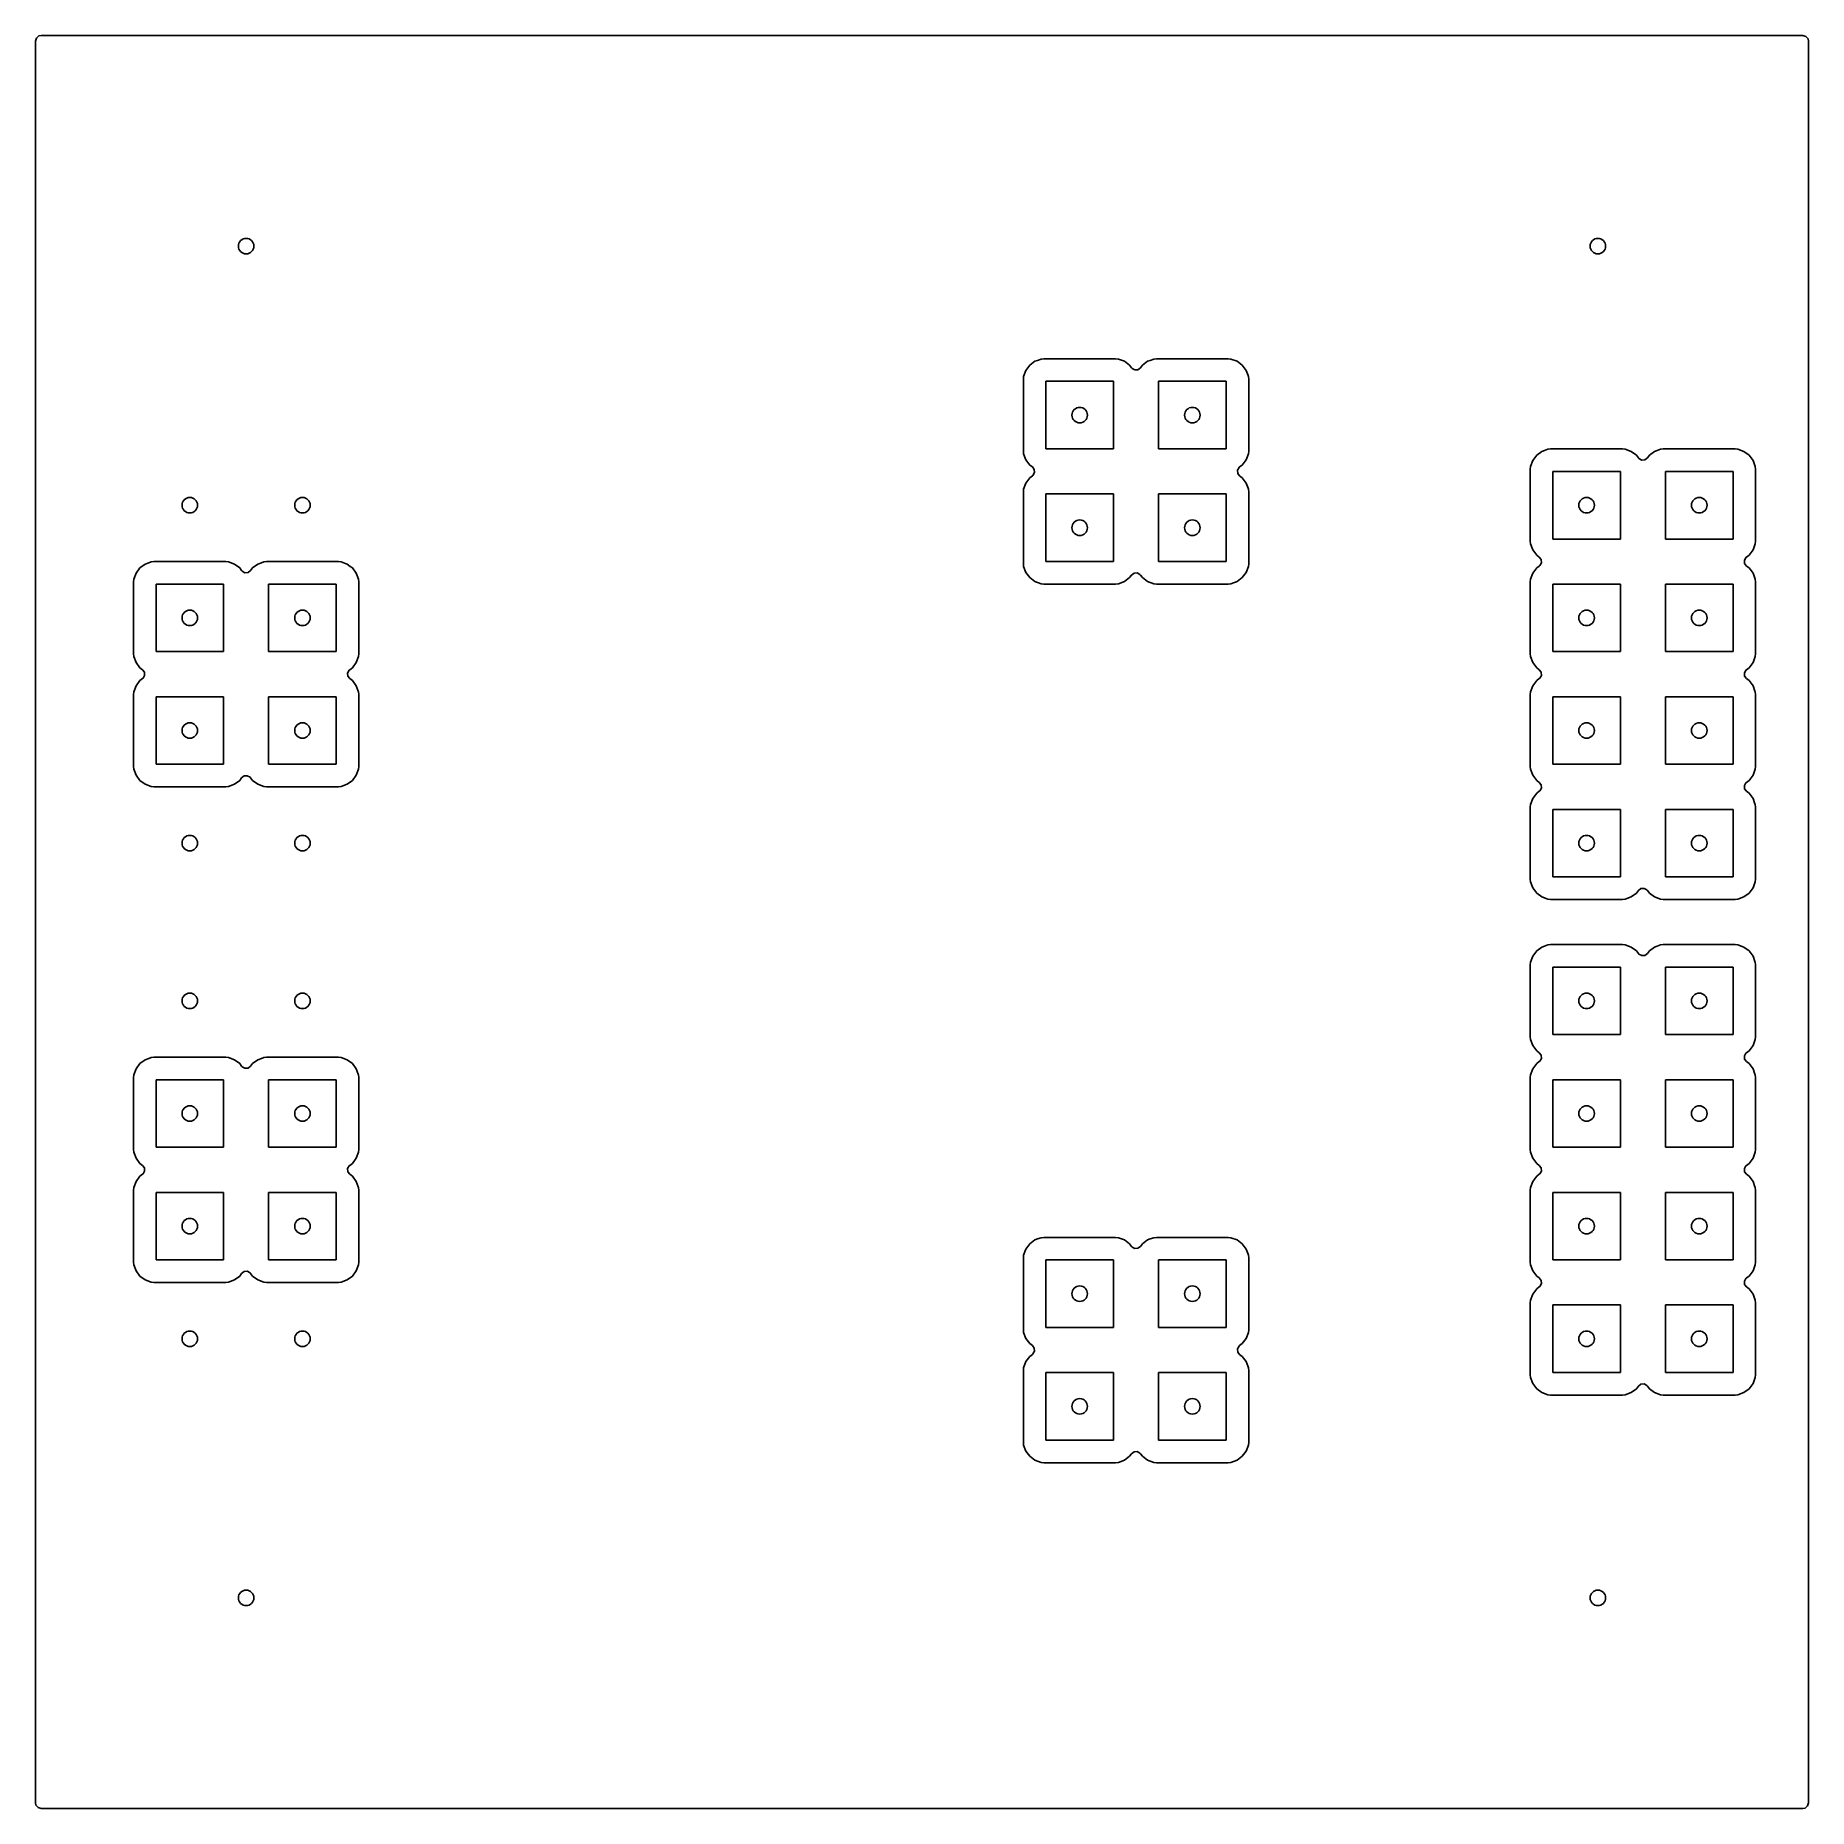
# Model space of a CAD drawing. Extents: x 0.01 to 1.59, y 0.01 to 1.59.
import ezdxf

# ---------------------------------------------------------------- set-up
doc = ezdxf.new("R2010")
doc.units = 0
doc.header["$MEASUREMENT"] = 0
doc.layers.add('BLACK', color=7, linetype='CONTINUOUS')

msp = doc.modelspace()

# ---------------------------------------------------------------- linework, layer by layer
at = {"layer": 'BLACK', "linetype": 'CONTINUOUS'}
for p, q in [((0.012972, 1.58207), (0.01376, 1.58475)), ((0.012972, 0.938085), (0.012972, 1.58207)), ((0.01376, 1.58475), (0.015872, 1.58658)), ((0.015872, 1.58658), (0.017933, 1.58703)), ((0.017933, 1.58703), (1.58207, 1.58703)), ((1.58207, 1.58703), (1.58475, 1.58624)), ((1.58475, 1.58624), (1.58658, 1.58413)), ((1.58658, 1.58413), (1.58703, 1.58207)), ((1.58703, 1.58207), (1.58703, 0.017933)), ((0.895698, 1.2943), (0.892249, 1.28969)), ((0.900307, 1.29775), (0.895698, 1.2943)), ((0.902633, 1.29862), (0.900307, 1.29775)), ((0.900307, 1.29775), (0.900307, 1.29775)), ((0.900307, 1.29775), (0.900307, 1.29775)), ((0.905701, 1.29976), (0.902633, 1.29862)), ((0.908085, 1.30002), (0.905701, 1.29976)), ((0.905701, 1.29976), (0.905701, 1.29976)), ((0.971915, 1.30002), (0.908085, 1.30002)), ((0.908085, 1.30002), (0.908085, 1.30002)), ((0.908085, 1.30002), (0.908085, 1.30002)), ((0.974299, 1.29976), (0.971915, 1.30002)), ((0.971915, 1.30002), (0.971915, 1.30002)), ((0.971915, 1.30002), (0.971915, 1.30002)), ((0.979693, 1.29775), (0.974299, 1.29976)), ((0.974299, 1.29976), (0.974299, 1.29976)), ((0.974299, 1.29976), (0.974299, 1.29976)), ((0.984302, 1.2943), (0.979693, 1.29775)), ((0.979693, 1.29775), (0.979693, 1.29775)), ((0.979693, 1.29775), (0.979693, 1.29775)), ((0.986029, 1.29199), (0.984302, 1.2943)), ((0.986492, 1.29146), (0.986029, 1.29199)), ((0.988946, 1.29012), (0.986492, 1.29146)), ((0.993971, 1.29199), (0.991734, 1.29032)), ((0.995698, 1.2943), (0.993971, 1.29199)), ((1.00031, 1.29775), (0.995698, 1.2943)), ((1.00263, 1.29862), (1.00031, 1.29775)), ((1.00031, 1.29775), (1.00031, 1.29775)), ((1.00031, 1.29775), (1.00031, 1.29775)), ((1.0057, 1.29976), (1.00263, 1.29862)), ((1.00808, 1.30002), (1.0057, 1.29976)), ((1.0057, 1.29976), (1.0057, 1.29976)), ((1.00809, 1.30002), (1.00808, 1.30002)), ((1.00808, 1.30002), (1.00808, 1.30002)), ((1.07191, 1.30002), (1.00809, 1.30002)), ((1.07192, 1.30002), (1.07191, 1.30002)), ((1.0743, 1.29976), (1.07192, 1.30002)), ((1.07192, 1.30002), (1.07192, 1.30002)), ((1.07969, 1.29775), (1.0743, 1.29976)), ((1.0743, 1.29976), (1.0743, 1.29976)), ((1.0743, 1.29976), (1.0743, 1.29976)), ((1.0843, 1.2943), (1.07969, 1.29775)), ((1.08775, 1.28969), (1.0843, 1.2943)), ((0.890237, 1.2843), (0.88998, 1.28192)), ((0.88998, 1.28192), (0.88998, 1.21808)), ((0.892248, 1.28969), (0.890237, 1.2843)), ((0.890237, 1.2843), (0.890237, 1.2843)), ((0.892249, 1.28969), (0.892248, 1.28969)), ((0.91, 1.22), (0.91, 1.28)), ((0.91, 1.28), (0.97, 1.28)), ((0.97, 1.28), (0.97, 1.22)), ((0.991734, 1.29032), (0.988946, 1.29012)), ((1.01, 1.22), (1.01, 1.28)), ((1.01, 1.28), (1.07, 1.28)), ((1.07, 1.28), (1.07, 1.22)), ((1.08949, 1.28504), (1.08775, 1.28969)), ((1.08976, 1.2843), (1.08949, 1.28504)), ((1.09002, 1.28192), (1.08976, 1.2843)), ((1.08976, 1.2843), (1.08976, 1.2843)), ((1.09002, 1.28191), (1.09002, 1.28192)), ((1.09002, 1.21809), (1.09002, 1.28191)), ((0.88998, 1.21808), (0.890237, 1.2157)), ((0.890237, 1.2157), (0.890237, 1.2157)), ((0.890237, 1.2157), (0.892248, 1.21031)), ((0.97, 1.22), (0.91, 1.22)), ((1.07, 1.22), (1.01, 1.22)), ((1.08775, 1.21031), (1.08976, 1.2157)), ((1.08976, 1.2157), (1.09002, 1.21808)), ((1.08976, 1.2157), (1.08976, 1.2157)), ((1.09002, 1.21808), (1.09002, 1.21809)), ((1.3457, 1.2143), (1.34225, 1.20969)), ((1.35031, 1.21775), (1.3457, 1.2143)), ((1.35263, 1.21862), (1.35031, 1.21775)), ((1.35031, 1.21775), (1.35031, 1.21775)), ((1.35031, 1.21775), (1.35031, 1.21775)), ((1.3557, 1.21976), (1.35263, 1.21862)), ((1.35808, 1.22002), (1.3557, 1.21976)), ((1.3557, 1.21976), (1.3557, 1.21976)), ((1.35809, 1.22002), (1.35808, 1.22002)), ((1.35808, 1.22002), (1.35808, 1.22002)), ((1.42191, 1.22002), (1.35809, 1.22002)), ((1.42192, 1.22002), (1.42191, 1.22002)), ((1.4243, 1.21976), (1.42192, 1.22002)), ((1.42192, 1.22002), (1.42192, 1.22002)), ((1.42969, 1.21775), (1.4243, 1.21976)), ((1.4243, 1.21976), (1.4243, 1.21976)), ((1.4243, 1.21976), (1.4243, 1.21976)), ((1.4343, 1.2143), (1.42969, 1.21775)), ((1.42969, 1.21775), (1.42969, 1.21775)), ((1.42969, 1.21775), (1.42969, 1.21775)), ((1.43603, 1.21199), (1.4343, 1.2143)), ((1.4457, 1.2143), (1.44397, 1.21199)), ((1.45031, 1.21775), (1.4457, 1.2143)), ((1.45263, 1.21862), (1.45031, 1.21775)), ((1.45031, 1.21775), (1.45031, 1.21775)), ((1.45031, 1.21775), (1.45031, 1.21775)), ((1.4557, 1.21976), (1.45263, 1.21862)), ((1.45808, 1.22002), (1.4557, 1.21976)), ((1.4557, 1.21976), (1.4557, 1.21976)), ((1.45809, 1.22002), (1.45808, 1.22002)), ((1.45808, 1.22002), (1.45808, 1.22002)), ((1.52191, 1.22002), (1.45809, 1.22002)), ((1.52192, 1.22002), (1.52191, 1.22002)), ((1.5243, 1.21976), (1.52192, 1.22002)), ((1.52192, 1.22002), (1.52192, 1.22002)), ((1.52969, 1.21775), (1.5243, 1.21976)), ((1.5243, 1.21976), (1.5243, 1.21976)), ((1.5243, 1.21976), (1.5243, 1.21976)), ((1.5343, 1.2143), (1.52969, 1.21775)), ((1.53775, 1.20969), (1.5343, 1.2143)), ((0.892248, 1.21031), (0.892249, 1.21031)), ((0.892249, 1.21031), (0.895698, 1.2057)), ((0.895698, 1.2057), (0.898006, 1.20397)), ((0.898006, 1.20397), (0.899681, 1.20173)), ((0.89854, 1.19649), (0.898006, 1.19603)), ((0.89988, 1.19895), (0.89854, 1.19649)), ((0.899681, 1.20173), (0.89988, 1.19895)), ((1.08012, 1.20105), (1.08146, 1.20351)), ((1.08032, 1.19827), (1.08012, 1.20105)), ((1.08199, 1.19603), (1.08032, 1.19827)), ((1.08146, 1.20351), (1.08199, 1.20397)), ((1.08199, 1.20397), (1.0843, 1.2057)), ((1.0843, 1.2057), (1.08775, 1.21031)), ((1.08775, 1.21031), (1.08775, 1.21031)), ((1.34024, 1.2043), (1.33998, 1.20192)), ((1.33998, 1.20192), (1.33998, 1.13808)), ((1.34225, 1.20969), (1.34024, 1.2043)), ((1.34024, 1.2043), (1.34024, 1.2043)), ((1.34225, 1.20969), (1.34225, 1.20969)), ((1.36, 1.14), (1.36, 1.2)), ((1.36, 1.2), (1.42, 1.2)), ((1.42, 1.2), (1.42, 1.14)), ((1.43649, 1.21146), (1.43603, 1.21199)), ((1.43895, 1.21012), (1.43649, 1.21146)), ((1.44173, 1.21032), (1.43895, 1.21012)), ((1.44397, 1.21199), (1.44173, 1.21032)), ((1.46, 1.14), (1.46, 1.2)), ((1.46, 1.2), (1.52, 1.2)), ((1.52, 1.2), (1.52, 1.14)), ((1.53776, 1.20968), (1.53775, 1.20969)), ((1.53976, 1.2043), (1.53776, 1.20968)), ((1.54002, 1.20192), (1.53976, 1.2043)), ((1.53976, 1.2043), (1.53976, 1.2043)), ((1.54002, 1.20191), (1.54002, 1.20192)), ((1.54002, 1.13809), (1.54002, 1.20191)), ((0.890237, 1.1843), (0.88998, 1.18192)), ((0.88998, 1.18192), (0.88998, 1.11808)), ((0.892248, 1.18969), (0.890237, 1.1843)), ((0.890237, 1.1843), (0.890237, 1.1843)), ((0.892249, 1.18969), (0.892248, 1.18969)), ((0.895698, 1.1943), (0.892249, 1.18969)), ((0.898006, 1.19603), (0.895698, 1.1943)), ((1.0843, 1.1943), (1.08199, 1.19603)), ((1.08775, 1.18969), (1.0843, 1.1943)), ((1.08949, 1.18504), (1.08775, 1.18969)), ((1.08976, 1.1843), (1.08949, 1.18504)), ((1.09002, 1.18192), (1.08976, 1.1843)), ((1.08976, 1.1843), (1.08976, 1.1843)), ((1.09002, 1.18191), (1.09002, 1.18192)), ((1.09002, 1.11809), (1.09002, 1.18191)), ((0.91, 1.12), (0.91, 1.18)), ((0.91, 1.18), (0.97, 1.18)), ((0.97, 1.18), (0.97, 1.12)), ((1.01, 1.12), (1.01, 1.18)), ((1.01, 1.18), (1.07, 1.18)), ((1.07, 1.18), (1.07, 1.12)), ((1.33998, 1.13808), (1.34024, 1.1357)), ((1.34024, 1.1357), (1.34024, 1.1357)), ((1.34024, 1.1357), (1.34225, 1.13031)), ((1.42, 1.14), (1.36, 1.14)), ((1.52, 1.14), (1.46, 1.14)), ((1.53775, 1.13031), (1.53976, 1.1357)), ((1.53976, 1.1357), (1.54002, 1.13808)), ((1.53976, 1.1357), (1.53976, 1.1357)), ((1.54002, 1.13808), (1.54002, 1.13809)), ((0.110307, 1.11775), (0.105698, 1.1143)), ((0.113508, 1.11895), (0.110307, 1.11775)), ((0.110307, 1.11775), (0.110307, 1.11775)), ((0.110307, 1.11775), (0.110307, 1.11775)), ((0.115701, 1.11976), (0.113508, 1.11895)), ((0.118085, 1.12002), (0.115701, 1.11976)), ((0.115701, 1.11976), (0.115701, 1.11976)), ((0.181915, 1.12002), (0.118085, 1.12002)), ((0.118085, 1.12002), (0.118085, 1.12002)), ((0.118085, 1.12002), (0.118085, 1.12002)), ((0.184299, 1.11976), (0.181915, 1.12002)), ((0.181915, 1.12002), (0.181915, 1.12002)), ((0.181915, 1.12002), (0.181915, 1.12002)), ((0.189693, 1.11775), (0.184299, 1.11976)), ((0.184299, 1.11976), (0.184299, 1.11976)), ((0.184299, 1.11976), (0.184299, 1.11976)), ((0.194302, 1.1143), (0.189693, 1.11775)), ((0.189693, 1.11775), (0.189693, 1.11775)), ((0.189693, 1.11775), (0.189693, 1.11775)), ((0.210307, 1.11775), (0.205698, 1.1143)), ((0.213508, 1.11895), (0.210307, 1.11775)), ((0.210307, 1.11775), (0.210307, 1.11775)), ((0.210307, 1.11775), (0.210307, 1.11775)), ((0.215701, 1.11976), (0.213508, 1.11895)), ((0.218085, 1.12002), (0.215701, 1.11976)), ((0.215701, 1.11976), (0.215701, 1.11976)), ((0.281915, 1.12002), (0.218085, 1.12002)), ((0.218085, 1.12002), (0.218085, 1.12002)), ((0.218085, 1.12002), (0.218085, 1.12002)), ((0.284299, 1.11976), (0.281915, 1.12002)), ((0.281915, 1.12002), (0.281915, 1.12002)), ((0.281915, 1.12002), (0.281915, 1.12002)), ((0.2888, 1.11808), (0.284299, 1.11976)), ((0.284299, 1.11976), (0.284299, 1.11976)), ((0.284299, 1.11976), (0.284299, 1.11976)), ((0.289693, 1.11775), (0.2888, 1.11808)), ((0.292432, 1.1157), (0.289693, 1.11775)), ((0.289693, 1.11775), (0.289693, 1.11775)), ((0.289693, 1.11775), (0.289693, 1.11775)), ((0.88998, 1.11808), (0.890237, 1.1157)), ((0.97, 1.12), (0.91, 1.12)), ((1.07, 1.12), (1.01, 1.12)), ((1.08976, 1.1157), (1.09002, 1.11808)), ((1.09002, 1.11808), (1.09002, 1.11809)), ((1.34225, 1.13031), (1.34225, 1.13031)), ((1.34225, 1.13031), (1.3457, 1.1257)), ((1.3457, 1.1257), (1.34801, 1.12397)), ((1.34801, 1.12397), (1.34968, 1.12173)), ((1.34988, 1.11895), (1.34854, 1.11649)), ((1.34968, 1.12173), (1.34988, 1.11895)), ((1.53012, 1.12105), (1.53146, 1.12351)), ((1.53032, 1.11827), (1.53012, 1.12105)), ((1.53199, 1.11603), (1.53032, 1.11827)), ((1.53146, 1.12351), (1.53199, 1.12397)), ((1.53199, 1.12397), (1.5343, 1.1257)), ((1.5343, 1.1257), (1.53775, 1.13031)), ((1.53775, 1.13031), (1.53775, 1.13031)), ((0.100237, 1.1043), (0.09998, 1.10192)), ((0.09998, 1.10192), (0.09998, 1.03808)), ((0.102248, 1.10969), (0.100237, 1.1043)), ((0.100237, 1.1043), (0.100237, 1.1043)), ((0.102249, 1.10969), (0.102248, 1.10969)), ((0.105698, 1.1143), (0.102249, 1.10969)), ((0.196029, 1.11199), (0.194302, 1.1143)), ((0.196492, 1.11146), (0.196029, 1.11199)), ((0.198946, 1.11012), (0.196492, 1.11146)), ((0.201734, 1.11032), (0.198946, 1.11012)), ((0.203971, 1.11199), (0.201734, 1.11032)), ((0.205698, 1.1143), (0.203971, 1.11199)), ((0.294302, 1.1143), (0.292432, 1.1157)), ((0.297752, 1.10969), (0.294302, 1.1143)), ((0.297756, 1.10968), (0.297752, 1.10969)), ((0.299763, 1.1043), (0.297756, 1.10968)), ((0.30002, 1.10192), (0.299763, 1.1043)), ((0.299763, 1.1043), (0.299763, 1.1043)), ((0.30002, 1.10191), (0.30002, 1.10192)), ((0.30002, 1.03809), (0.30002, 1.10191)), ((0.890237, 1.1157), (0.890237, 1.1157)), ((0.890237, 1.1157), (0.892248, 1.11031)), ((0.892248, 1.11031), (0.892249, 1.11031)), ((0.892249, 1.11031), (0.895698, 1.1057)), ((0.895698, 1.1057), (0.900307, 1.10225)), ((0.900307, 1.10225), (0.900307, 1.10225)), ((0.900307, 1.10225), (0.905701, 1.10024)), ((0.974299, 1.10024), (0.979693, 1.10225)), ((0.979693, 1.10225), (0.984302, 1.1057)), ((0.979693, 1.10225), (0.979693, 1.10225)), ((0.984302, 1.1057), (0.986029, 1.10801)), ((0.986029, 1.10801), (0.988266, 1.10968)), ((0.988266, 1.10968), (0.991054, 1.10988)), ((0.991054, 1.10988), (0.993508, 1.10854)), ((0.993508, 1.10854), (0.993971, 1.10801)), ((0.993971, 1.10801), (0.995698, 1.1057)), ((0.995698, 1.1057), (1.00031, 1.10225)), ((1.00031, 1.10225), (1.00031, 1.10225)), ((1.00031, 1.10225), (1.0057, 1.10024)), ((1.0743, 1.10024), (1.07969, 1.10225)), ((1.07969, 1.10225), (1.0843, 1.1057)), ((1.07969, 1.10225), (1.07969, 1.10225)), ((1.0843, 1.1057), (1.08775, 1.11031)), ((1.08775, 1.11031), (1.08976, 1.1157)), ((1.08775, 1.11031), (1.08775, 1.11031)), ((1.08976, 1.1157), (1.08976, 1.1157)), ((1.34024, 1.1043), (1.33998, 1.10192)), ((1.33998, 1.10192), (1.33998, 1.03808)), ((1.34225, 1.10969), (1.34024, 1.1043)), ((1.34024, 1.1043), (1.34024, 1.1043)), ((1.3457, 1.1143), (1.34225, 1.10969)), ((1.34225, 1.10969), (1.34225, 1.10969)), ((1.34801, 1.11603), (1.3457, 1.1143)), ((1.34854, 1.11649), (1.34801, 1.11603)), ((1.5343, 1.1143), (1.53199, 1.11603)), ((1.53775, 1.10969), (1.5343, 1.1143)), ((1.5343, 1.1143), (1.5343, 1.1143)), ((1.53776, 1.10968), (1.53775, 1.10969)), ((1.53976, 1.1043), (1.53776, 1.10968)), ((1.54002, 1.10192), (1.53976, 1.1043)), ((1.53976, 1.1043), (1.53976, 1.1043)), ((1.54002, 1.10191), (1.54002, 1.10192)), ((1.54002, 1.03809), (1.54002, 1.10191)), ((0.12, 1.04), (0.12, 1.1)), ((0.12, 1.1), (0.18, 1.1)), ((0.18, 1.1), (0.18, 1.04)), ((0.22, 1.04), (0.22, 1.1)), ((0.22, 1.1), (0.28, 1.1)), ((0.28, 1.1), (0.28, 1.04)), ((0.905701, 1.10024), (0.905701, 1.10024)), ((0.905701, 1.10024), (0.908085, 1.09998)), ((0.908085, 1.09998), (0.908085, 1.09998)), ((0.908085, 1.09998), (0.971915, 1.09998)), ((0.971915, 1.09998), (0.974299, 1.10024)), ((0.974299, 1.10024), (0.974299, 1.10024)), ((1.0057, 1.10024), (1.0057, 1.10024)), ((1.0057, 1.10024), (1.00808, 1.09998)), ((1.00808, 1.09998), (1.00809, 1.09998)), ((1.00809, 1.09998), (1.07192, 1.09998)), ((1.07192, 1.09998), (1.0743, 1.10024)), ((1.0743, 1.10024), (1.0743, 1.10024)), ((1.36, 1.04), (1.36, 1.1)), ((1.36, 1.1), (1.42, 1.1)), ((1.42, 1.1), (1.42, 1.04)), ((1.46, 1.04), (1.46, 1.1)), ((1.46, 1.1), (1.52, 1.1)), ((1.52, 1.1), (1.52, 1.04)), ((0.18, 1.04), (0.12, 1.04)), ((0.28, 1.04), (0.22, 1.04)), ((1.42, 1.04), (1.36, 1.04)), ((1.52, 1.04), (1.46, 1.04)), ((0.09998, 1.03808), (0.100237, 1.0357)), ((0.100237, 1.0357), (0.100237, 1.0357)), ((0.100237, 1.0357), (0.102248, 1.03031)), ((0.102248, 1.03031), (0.102249, 1.03031)), ((0.102249, 1.03031), (0.105698, 1.0257)), ((0.105698, 1.0257), (0.108006, 1.02397)), ((0.108006, 1.02397), (0.109681, 1.02173)), ((0.29012, 1.02105), (0.291459, 1.02351)), ((0.291459, 1.02351), (0.291994, 1.02397)), ((0.291994, 1.02397), (0.294302, 1.0257)), ((0.294302, 1.0257), (0.297751, 1.03031)), ((0.297751, 1.03031), (0.297752, 1.03031)), ((0.297752, 1.03031), (0.299763, 1.0357)), ((0.299763, 1.0357), (0.30002, 1.03808)), ((0.299763, 1.0357), (0.299763, 1.0357)), ((0.30002, 1.03808), (0.30002, 1.03809)), ((1.33998, 1.03808), (1.34024, 1.0357)), ((1.34024, 1.0357), (1.34024, 1.0357)), ((1.34024, 1.0357), (1.34225, 1.03031)), ((1.34225, 1.03031), (1.34225, 1.03031)), ((1.34225, 1.03031), (1.3457, 1.0257)), ((1.3457, 1.0257), (1.34801, 1.02397)), ((1.34801, 1.02397), (1.34968, 1.02173)), ((1.53012, 1.02105), (1.53146, 1.02351)), ((1.53146, 1.02351), (1.53199, 1.02397)), ((1.53199, 1.02397), (1.5343, 1.0257)), ((1.5343, 1.0257), (1.53775, 1.03031)), ((1.53775, 1.03031), (1.53976, 1.0357)), ((1.53775, 1.03031), (1.53775, 1.03031)), ((1.53976, 1.0357), (1.54002, 1.03808)), ((1.53976, 1.0357), (1.53976, 1.0357)), ((1.54002, 1.03808), (1.54002, 1.03809)), ((0.102248, 1.00969), (0.100237, 1.0043)), ((0.102249, 1.00969), (0.102248, 1.00969)), ((0.105698, 1.0143), (0.102249, 1.00969)), ((0.108006, 1.01603), (0.105698, 1.0143)), ((0.108541, 1.01649), (0.108006, 1.01603)), ((0.10988, 1.01895), (0.108541, 1.01649)), ((0.109681, 1.02173), (0.10988, 1.01895)), ((0.290319, 1.01827), (0.29012, 1.02105)), ((0.291994, 1.01603), (0.290319, 1.01827)), ((0.294302, 1.0143), (0.291994, 1.01603)), ((0.297752, 1.00969), (0.294302, 1.0143)), ((0.299487, 1.00504), (0.297752, 1.00969)), ((1.34225, 1.00969), (1.34024, 1.0043)), ((1.3457, 1.0143), (1.34225, 1.00969)), ((1.34225, 1.00969), (1.34225, 1.00969)), ((1.34801, 1.01603), (1.3457, 1.0143)), ((1.34854, 1.01649), (1.34801, 1.01603)), ((1.34988, 1.01895), (1.34854, 1.01649)), ((1.34968, 1.02173), (1.34988, 1.01895)), ((1.53032, 1.01827), (1.53012, 1.02105)), ((1.53199, 1.01603), (1.53032, 1.01827)), ((1.5343, 1.0143), (1.53199, 1.01603)), ((1.53775, 1.00969), (1.5343, 1.0143)), ((1.53949, 1.00504), (1.53775, 1.00969)), ((0.100237, 1.0043), (0.09998, 1.00192)), ((0.09998, 1.00192), (0.09998, 0.938085)), ((0.100237, 1.0043), (0.100237, 1.0043)), ((0.12, 0.94), (0.12, 1)), ((0.12, 1), (0.18, 1)), ((0.18, 1), (0.18, 0.94)), ((0.22, 0.94), (0.22, 1)), ((0.22, 1), (0.28, 1)), ((0.28, 1), (0.28, 0.94)), ((0.299763, 1.0043), (0.299487, 1.00504)), ((0.30002, 1.00192), (0.299763, 1.0043)), ((0.299763, 1.0043), (0.299763, 1.0043)), ((0.30002, 1.00191), (0.30002, 1.00192)), ((0.30002, 0.938085), (0.30002, 1.00191)), ((1.34024, 1.0043), (1.33998, 1.00192)), ((1.33998, 1.00192), (1.33998, 0.938085)), ((1.34024, 1.0043), (1.34024, 1.0043)), ((1.36, 0.94), (1.36, 1)), ((1.36, 1), (1.42, 1)), ((1.42, 1), (1.42, 0.94)), ((1.46, 0.94), (1.46, 1)), ((1.46, 1), (1.52, 1)), ((1.52, 1), (1.52, 0.94)), ((1.53976, 1.0043), (1.53949, 1.00504)), ((1.54002, 1.00192), (1.53976, 1.0043)), ((1.53976, 1.0043), (1.53976, 1.0043)), ((1.54002, 1.00191), (1.54002, 1.00192)), ((1.54002, 0.938085), (1.54002, 1.00191)), ((0.012972, 0.838085), (0.012972, 0.938085)), ((0.09998, 0.938085), (0.100237, 0.935701)), ((0.100237, 0.935701), (0.100237, 0.935701)), ((0.100237, 0.935701), (0.102248, 0.930307)), ((0.102248, 0.930307), (0.102249, 0.930307)), ((0.102249, 0.930307), (0.105698, 0.925698)), ((0.18, 0.94), (0.12, 0.94)), ((0.196029, 0.928006), (0.198266, 0.929681)), ((0.198266, 0.929681), (0.201054, 0.92988)), ((0.201054, 0.92988), (0.203508, 0.92854)), ((0.28, 0.94), (0.22, 0.94)), ((0.294302, 0.925698), (0.297751, 0.930307)), ((0.297751, 0.930307), (0.297752, 0.930307)), ((0.297752, 0.930307), (0.299763, 0.935701)), ((0.299763, 0.935701), (0.30002, 0.938085)), ((0.299763, 0.935701), (0.299763, 0.935701)), ((0.30002, 0.938085), (0.30002, 0.938085)), ((1.33998, 0.938085), (1.34024, 0.935701)), ((1.34024, 0.935701), (1.34024, 0.935701)), ((1.34024, 0.935701), (1.34225, 0.930307)), ((1.34225, 0.930307), (1.34225, 0.930307)), ((1.34225, 0.930307), (1.3457, 0.925698)), ((1.42, 0.94), (1.36, 0.94)), ((1.52, 0.94), (1.46, 0.94)), ((1.5343, 0.925698), (1.53775, 0.930307)), ((1.53775, 0.930307), (1.53976, 0.935701)), ((1.53775, 0.930307), (1.53775, 0.930307)), ((1.53976, 0.935701), (1.54002, 0.938085)), ((1.53976, 0.935701), (1.53976, 0.935701)), ((1.54002, 0.938085), (1.54002, 0.938085)), ((0.105698, 0.925698), (0.110307, 0.922249)), ((0.110307, 0.922249), (0.110307, 0.922248)), ((0.110307, 0.922248), (0.115701, 0.920237)), ((0.115701, 0.920237), (0.115701, 0.920237)), ((0.115701, 0.920237), (0.118085, 0.91998)), ((0.118085, 0.91998), (0.118085, 0.91998)), ((0.118085, 0.91998), (0.181915, 0.91998)), ((0.181915, 0.91998), (0.184299, 0.920237)), ((0.184299, 0.920237), (0.189693, 0.922248)), ((0.184299, 0.920237), (0.184299, 0.920237)), ((0.189693, 0.922249), (0.194302, 0.925698)), ((0.189693, 0.922248), (0.189693, 0.922249)), ((0.194302, 0.925698), (0.196029, 0.928006)), ((0.203508, 0.92854), (0.203971, 0.928006)), ((0.203971, 0.928006), (0.205698, 0.925698)), ((0.205698, 0.925698), (0.210307, 0.922249)), ((0.210307, 0.922249), (0.210307, 0.922248)), ((0.210307, 0.922248), (0.215701, 0.920237)), ((0.215701, 0.920237), (0.215701, 0.920237)), ((0.215701, 0.920237), (0.218085, 0.91998)), ((0.218085, 0.91998), (0.218085, 0.91998)), ((0.218085, 0.91998), (0.281915, 0.91998)), ((0.281915, 0.91998), (0.284299, 0.920237)), ((0.284299, 0.920237), (0.289693, 0.922248)), ((0.284299, 0.920237), (0.284299, 0.920237)), ((0.289693, 0.922249), (0.294302, 0.925698)), ((0.289693, 0.922248), (0.289693, 0.922249)), ((1.3457, 0.914302), (1.34225, 0.909693)), ((1.3457, 0.925698), (1.34801, 0.923971)), ((1.34801, 0.916029), (1.3457, 0.914302)), ((1.34801, 0.923971), (1.34968, 0.921734)), ((1.34854, 0.916492), (1.34801, 0.916029)), ((1.34988, 0.918946), (1.34854, 0.916492)), ((1.34968, 0.921734), (1.34988, 0.918946)), ((1.53012, 0.921054), (1.53146, 0.923508)), ((1.53032, 0.918266), (1.53012, 0.921054)), ((1.53199, 0.916029), (1.53032, 0.918266)), ((1.53146, 0.923508), (1.53199, 0.923971)), ((1.53199, 0.923971), (1.5343, 0.925698)), ((1.5343, 0.914302), (1.53199, 0.916029)), ((1.53775, 0.909693), (1.5343, 0.914302)), ((1.34024, 0.904299), (1.33998, 0.901915)), ((1.33998, 0.901915), (1.33998, 0.838085)), ((1.34225, 0.909693), (1.34024, 0.904299)), ((1.34024, 0.904299), (1.34024, 0.904299)), ((1.34225, 0.909693), (1.34225, 0.909693)), ((1.36, 0.84), (1.36, 0.9)), ((1.36, 0.9), (1.42, 0.9)), ((1.42, 0.9), (1.42, 0.84)), ((1.46, 0.84), (1.46, 0.9)), ((1.46, 0.9), (1.52, 0.9)), ((1.52, 0.9), (1.52, 0.84)), ((1.53949, 0.905041), (1.53775, 0.909693)), ((1.53976, 0.904299), (1.53949, 0.905041)), ((1.54002, 0.901915), (1.53976, 0.904299)), ((1.53976, 0.904299), (1.53976, 0.904299)), ((1.54002, 0.838085), (1.54002, 0.901915)), ((1.54002, 0.901915), (1.54002, 0.901915)), ((0.012972, 0.498085), (0.012972, 0.838085)), ((1.33998, 0.838085), (1.34024, 0.835701)), ((1.34024, 0.835701), (1.34024, 0.835701)), ((1.34024, 0.835701), (1.34225, 0.830307)), ((1.42, 0.84), (1.36, 0.84)), ((1.52, 0.84), (1.46, 0.84)), ((1.53775, 0.830307), (1.53976, 0.835701)), ((1.53976, 0.835701), (1.54002, 0.838085)), ((1.53976, 0.835701), (1.53976, 0.835701)), ((1.54002, 0.838085), (1.54002, 0.838085)), ((1.34225, 0.830307), (1.34225, 0.830307)), ((1.34225, 0.830307), (1.3457, 0.825698)), ((1.3457, 0.825698), (1.35031, 0.822249)), ((1.35031, 0.822249), (1.35031, 0.822248)), ((1.35031, 0.822248), (1.3557, 0.820237)), ((1.3557, 0.820237), (1.3557, 0.820237)), ((1.3557, 0.820237), (1.35808, 0.81998)), ((1.35808, 0.81998), (1.35809, 0.81998)), ((1.35809, 0.81998), (1.42192, 0.81998)), ((1.42192, 0.81998), (1.4243, 0.820237)), ((1.4243, 0.820237), (1.42969, 0.822248)), ((1.4243, 0.820237), (1.4243, 0.820237)), ((1.42969, 0.822249), (1.4343, 0.825698)), ((1.42969, 0.822248), (1.42969, 0.822249)), ((1.4343, 0.825698), (1.43603, 0.828006)), ((1.43603, 0.828006), (1.43827, 0.829681)), ((1.43827, 0.829681), (1.44105, 0.82988)), ((1.44105, 0.82988), (1.44351, 0.82854)), ((1.44351, 0.82854), (1.44397, 0.828006)), ((1.44397, 0.828006), (1.4457, 0.825698)), ((1.4457, 0.825698), (1.45031, 0.822249)), ((1.45031, 0.822249), (1.45031, 0.822248)), ((1.45031, 0.822248), (1.4557, 0.820237)), ((1.4557, 0.820237), (1.4557, 0.820237)), ((1.4557, 0.820237), (1.45808, 0.81998)), ((1.45808, 0.81998), (1.45809, 0.81998)), ((1.45809, 0.81998), (1.52192, 0.81998)), ((1.52192, 0.81998), (1.5243, 0.820237)), ((1.5243, 0.820237), (1.52969, 0.822248)), ((1.5243, 0.820237), (1.5243, 0.820237)), ((1.52969, 0.822249), (1.5343, 0.825698)), ((1.52969, 0.822248), (1.52969, 0.822249)), ((1.5343, 0.825698), (1.53775, 0.830307)), ((1.53775, 0.830307), (1.53775, 0.830307)), ((1.3457, 0.774302), (1.34225, 0.769693)), ((1.35031, 0.777751), (1.3457, 0.774302)), ((1.35263, 0.778619), (1.35031, 0.777752)), ((1.35031, 0.777752), (1.35031, 0.777751)), ((1.35031, 0.777751), (1.35031, 0.777751)), ((1.3557, 0.779763), (1.35263, 0.778619)), ((1.35808, 0.78002), (1.3557, 0.779763)), ((1.3557, 0.779763), (1.3557, 0.779763)), ((1.35809, 0.78002), (1.35808, 0.78002)), ((1.35808, 0.78002), (1.35808, 0.78002)), ((1.42191, 0.78002), (1.35809, 0.78002)), ((1.42192, 0.78002), (1.42191, 0.78002)), ((1.4243, 0.779763), (1.42192, 0.78002)), ((1.42192, 0.78002), (1.42192, 0.78002)), ((1.42969, 0.777752), (1.4243, 0.779763)), ((1.4243, 0.779763), (1.4243, 0.779763)), ((1.4243, 0.779763), (1.4243, 0.779763)), ((1.42969, 0.777751), (1.42969, 0.777752)), ((1.4343, 0.774302), (1.42969, 0.777751)), ((1.42969, 0.777751), (1.42969, 0.777751)), ((1.43603, 0.771994), (1.4343, 0.774302)), ((1.43649, 0.771459), (1.43603, 0.771994)), ((1.43895, 0.77012), (1.43649, 0.771459)), ((1.44397, 0.771994), (1.44173, 0.770319)), ((1.4457, 0.774302), (1.44397, 0.771994)), ((1.45031, 0.777751), (1.4457, 0.774302)), ((1.45263, 0.778619), (1.45031, 0.777752)), ((1.45031, 0.777752), (1.45031, 0.777751)), ((1.45031, 0.777751), (1.45031, 0.777751)), ((1.4557, 0.779763), (1.45263, 0.778619)), ((1.45808, 0.78002), (1.4557, 0.779763)), ((1.4557, 0.779763), (1.4557, 0.779763)), ((1.45809, 0.78002), (1.45808, 0.78002)), ((1.45808, 0.78002), (1.45808, 0.78002)), ((1.52191, 0.78002), (1.45809, 0.78002)), ((1.52192, 0.78002), (1.52191, 0.78002)), ((1.5243, 0.779763), (1.52192, 0.78002)), ((1.52192, 0.78002), (1.52192, 0.78002)), ((1.52969, 0.777752), (1.5243, 0.779763)), ((1.5243, 0.779763), (1.5243, 0.779763)), ((1.5243, 0.779763), (1.5243, 0.779763)), ((1.5343, 0.774302), (1.52969, 0.777752)), ((1.53775, 0.769693), (1.5343, 0.774302)), ((1.34024, 0.764299), (1.33998, 0.761915)), ((1.33998, 0.761915), (1.33998, 0.698085)), ((1.34225, 0.769693), (1.34024, 0.764299)), ((1.34024, 0.764299), (1.34024, 0.764299)), ((1.34225, 0.769693), (1.34225, 0.769693)), ((1.36, 0.7), (1.36, 0.76)), ((1.36, 0.76), (1.42, 0.76)), ((1.42, 0.76), (1.42, 0.7)), ((1.44173, 0.770319), (1.43895, 0.77012)), ((1.46, 0.7), (1.46, 0.76)), ((1.46, 0.76), (1.52, 0.76)), ((1.52, 0.76), (1.52, 0.7)), ((1.53949, 0.765041), (1.53775, 0.769693)), ((1.53976, 0.764299), (1.53949, 0.765041)), ((1.54002, 0.761915), (1.53976, 0.764299)), ((1.53976, 0.764299), (1.53976, 0.764299)), ((1.54002, 0.698085), (1.54002, 0.761915)), ((1.54002, 0.761915), (1.54002, 0.761915)), ((1.33998, 0.698085), (1.34024, 0.695701)), ((1.34024, 0.695701), (1.34024, 0.695701)), ((1.34024, 0.695701), (1.34225, 0.690307)), ((1.42, 0.7), (1.36, 0.7)), ((1.52, 0.7), (1.46, 0.7)), ((1.53775, 0.690307), (1.53976, 0.695701)), ((1.53976, 0.695701), (1.54002, 0.698085)), ((1.53976, 0.695701), (1.53976, 0.695701)), ((1.54002, 0.698085), (1.54002, 0.698085)), ((0.110307, 0.677751), (0.105698, 0.674302)), ((0.113508, 0.678946), (0.110307, 0.677752)), ((0.110307, 0.677752), (0.110307, 0.677751)), ((0.110307, 0.677751), (0.110307, 0.677751)), ((0.115701, 0.679763), (0.113508, 0.678946)), ((0.118085, 0.68002), (0.115701, 0.679763)), ((0.115701, 0.679763), (0.115701, 0.679763)), ((0.181915, 0.68002), (0.118085, 0.68002)), ((0.118085, 0.68002), (0.118085, 0.68002)), ((0.118085, 0.68002), (0.118085, 0.68002)), ((0.184299, 0.679763), (0.181915, 0.68002)), ((0.181915, 0.68002), (0.181915, 0.68002)), ((0.181915, 0.68002), (0.181915, 0.68002)), ((0.189693, 0.677752), (0.184299, 0.679763)), ((0.184299, 0.679763), (0.184299, 0.679763)), ((0.184299, 0.679763), (0.184299, 0.679763)), ((0.189693, 0.677751), (0.189693, 0.677752)), ((0.194302, 0.674302), (0.189693, 0.677751)), ((0.189693, 0.677751), (0.189693, 0.677751)), ((0.210307, 0.677751), (0.205698, 0.674302)), ((0.213508, 0.678946), (0.210307, 0.677752)), ((0.210307, 0.677752), (0.210307, 0.677751)), ((0.210307, 0.677751), (0.210307, 0.677751)), ((0.215701, 0.679763), (0.213508, 0.678946)), ((0.218085, 0.68002), (0.215701, 0.679763)), ((0.215701, 0.679763), (0.215701, 0.679763)), ((0.281915, 0.68002), (0.218085, 0.68002)), ((0.218085, 0.68002), (0.218085, 0.68002)), ((0.218085, 0.68002), (0.218085, 0.68002)), ((0.284299, 0.679763), (0.281915, 0.68002)), ((0.281915, 0.68002), (0.281915, 0.68002)), ((0.281915, 0.68002), (0.281915, 0.68002)), ((0.289693, 0.677752), (0.284299, 0.679763)), ((0.284299, 0.679763), (0.284299, 0.679763)), ((0.284299, 0.679763), (0.284299, 0.679763)), ((0.289693, 0.677751), (0.289693, 0.677752)), ((0.294302, 0.674302), (0.289693, 0.677751)), ((0.289693, 0.677751), (0.289693, 0.677751)), ((1.34225, 0.690307), (1.34225, 0.690307)), ((1.34225, 0.690307), (1.3457, 0.685698)), ((1.3457, 0.685698), (1.34801, 0.683971)), ((1.34801, 0.683971), (1.34968, 0.681734)), ((1.34988, 0.678946), (1.34854, 0.676492)), ((1.34968, 0.681734), (1.34988, 0.678946)), ((1.53012, 0.681054), (1.53146, 0.683508)), ((1.53032, 0.678266), (1.53012, 0.681054)), ((1.53199, 0.676029), (1.53032, 0.678266)), ((1.53146, 0.683508), (1.53199, 0.683971)), ((1.53199, 0.683971), (1.5343, 0.685698)), ((1.5343, 0.685698), (1.53775, 0.690307)), ((1.53775, 0.690307), (1.53775, 0.690307)), ((0.100237, 0.664299), (0.09998, 0.661915)), ((0.09998, 0.661915), (0.09998, 0.598085)), ((0.102248, 0.669693), (0.100237, 0.664299)), ((0.100237, 0.664299), (0.100237, 0.664299)), ((0.102249, 0.669693), (0.102248, 0.669693)), ((0.105698, 0.674302), (0.102249, 0.669693)), ((0.196029, 0.671994), (0.194302, 0.674302)), ((0.196492, 0.671459), (0.196029, 0.671994)), ((0.198946, 0.67012), (0.196492, 0.671459)), ((0.201734, 0.670319), (0.198946, 0.67012)), ((0.203971, 0.671994), (0.201734, 0.670319)), ((0.205698, 0.674302), (0.203971, 0.671994)), ((0.297752, 0.669693), (0.294302, 0.674302)), ((0.299487, 0.665041), (0.297752, 0.669693)), ((0.299763, 0.664299), (0.299487, 0.665041)), ((0.30002, 0.661915), (0.299763, 0.664299)), ((0.299763, 0.664299), (0.299763, 0.664299)), ((0.30002, 0.598085), (0.30002, 0.661915)), ((0.30002, 0.661915), (0.30002, 0.661915)), ((1.34024, 0.664299), (1.33998, 0.661915)), ((1.33998, 0.661915), (1.33998, 0.598085)), ((1.34225, 0.669693), (1.34024, 0.664299)), ((1.34024, 0.664299), (1.34024, 0.664299)), ((1.3457, 0.674302), (1.34225, 0.669693)), ((1.34225, 0.669693), (1.34225, 0.669693)), ((1.34801, 0.676029), (1.3457, 0.674302)), ((1.34854, 0.676492), (1.34801, 0.676029)), ((1.5343, 0.674302), (1.53199, 0.676029)), ((1.53775, 0.669693), (1.5343, 0.674302)), ((1.53949, 0.665041), (1.53775, 0.669693)), ((1.53976, 0.664299), (1.53949, 0.665041)), ((1.54002, 0.661915), (1.53976, 0.664299)), ((1.53976, 0.664299), (1.53976, 0.664299)), ((1.54002, 0.598085), (1.54002, 0.661915)), ((1.54002, 0.661915), (1.54002, 0.661915)), ((0.12, 0.6), (0.12, 0.66)), ((0.12, 0.66), (0.18, 0.66)), ((0.18, 0.66), (0.18, 0.6)), ((0.22, 0.6), (0.22, 0.66)), ((0.22, 0.66), (0.28, 0.66)), ((0.28, 0.66), (0.28, 0.6)), ((1.36, 0.6), (1.36, 0.66)), ((1.36, 0.66), (1.42, 0.66)), ((1.42, 0.66), (1.42, 0.6)), ((1.46, 0.6), (1.46, 0.66)), ((1.46, 0.66), (1.52, 0.66)), ((1.52, 0.66), (1.52, 0.6)), ((0.18, 0.6), (0.12, 0.6)), ((0.28, 0.6), (0.22, 0.6)), ((1.42, 0.6), (1.36, 0.6)), ((1.52, 0.6), (1.46, 0.6)), ((0.09998, 0.598085), (0.100237, 0.595701)), ((0.100237, 0.595701), (0.100237, 0.595701)), ((0.100237, 0.595701), (0.102248, 0.590307)), ((0.102248, 0.590307), (0.102249, 0.590307)), ((0.102249, 0.590307), (0.105698, 0.585698)), ((0.105698, 0.585698), (0.108006, 0.583971)), ((0.108006, 0.583971), (0.109681, 0.581734)), ((0.29012, 0.581054), (0.291459, 0.583508)), ((0.291459, 0.583508), (0.291994, 0.583971)), ((0.291994, 0.583971), (0.294302, 0.585698)), ((0.294302, 0.585698), (0.297751, 0.590307)), ((0.297751, 0.590307), (0.297752, 0.590307)), ((0.297752, 0.590307), (0.299763, 0.595701)), ((0.299763, 0.595701), (0.30002, 0.598085)), ((0.299763, 0.595701), (0.299763, 0.595701)), ((0.30002, 0.598085), (0.30002, 0.598085)), ((1.33998, 0.598085), (1.34024, 0.595701)), ((1.34024, 0.595701), (1.34024, 0.595701)), ((1.34024, 0.595701), (1.34225, 0.590307)), ((1.34225, 0.590307), (1.34225, 0.590307)), ((1.34225, 0.590307), (1.3457, 0.585698)), ((1.3457, 0.585698), (1.34801, 0.583971)), ((1.34801, 0.583971), (1.34968, 0.581734)), ((1.53012, 0.581054), (1.53146, 0.583508)), ((1.53146, 0.583508), (1.53199, 0.583971)), ((1.53199, 0.583971), (1.5343, 0.585698)), ((1.5343, 0.585698), (1.53775, 0.590307)), ((1.53775, 0.590307), (1.53976, 0.595701)), ((1.53775, 0.590307), (1.53775, 0.590307)), ((1.53976, 0.595701), (1.54002, 0.598085)), ((1.53976, 0.595701), (1.53976, 0.595701)), ((1.54002, 0.598085), (1.54002, 0.598085)), ((0.102248, 0.569693), (0.100237, 0.564299)), ((0.102249, 0.569693), (0.102248, 0.569693)), ((0.105698, 0.574302), (0.102249, 0.569693)), ((0.108006, 0.576029), (0.105698, 0.574302)), ((0.10854, 0.576492), (0.108006, 0.576029)), ((0.10988, 0.578946), (0.10854, 0.576492)), ((0.109681, 0.581734), (0.10988, 0.578946)), ((0.290319, 0.578266), (0.29012, 0.581054)), ((0.291994, 0.576029), (0.290319, 0.578266)), ((0.294302, 0.574302), (0.291994, 0.576029)), ((0.297752, 0.569693), (0.294302, 0.574302)), ((0.299487, 0.565041), (0.297752, 0.569693)), ((1.34225, 0.569693), (1.34024, 0.564299)), ((1.3457, 0.574302), (1.34225, 0.569693)), ((1.34225, 0.569693), (1.34225, 0.569693)), ((1.34801, 0.576029), (1.3457, 0.574302)), ((1.34854, 0.576492), (1.34801, 0.576029)), ((1.34988, 0.578946), (1.34854, 0.576492)), ((1.34968, 0.581734), (1.34988, 0.578946)), ((1.53032, 0.578266), (1.53012, 0.581054)), ((1.53199, 0.576029), (1.53032, 0.578266)), ((1.5343, 0.574302), (1.53199, 0.576029)), ((1.53775, 0.569693), (1.5343, 0.574302)), ((1.53949, 0.565041), (1.53775, 0.569693)), ((0.100237, 0.564299), (0.09998, 0.561915)), ((0.09998, 0.561915), (0.09998, 0.498085)), ((0.100237, 0.564299), (0.100237, 0.564299)), ((0.12, 0.5), (0.12, 0.56)), ((0.12, 0.56), (0.18, 0.56)), ((0.18, 0.56), (0.18, 0.5)), ((0.22, 0.5), (0.22, 0.56)), ((0.22, 0.56), (0.28, 0.56)), ((0.28, 0.56), (0.28, 0.5)), ((0.299763, 0.564299), (0.299487, 0.565041)), ((0.30002, 0.561915), (0.299763, 0.564299)), ((0.299763, 0.564299), (0.299763, 0.564299)), ((0.30002, 0.498085), (0.30002, 0.561915)), ((0.30002, 0.561915), (0.30002, 0.561915)), ((1.34024, 0.564299), (1.33998, 0.561915)), ((1.33998, 0.561915), (1.33998, 0.498085)), ((1.34024, 0.564299), (1.34024, 0.564299)), ((1.36, 0.5), (1.36, 0.56)), ((1.36, 0.56), (1.42, 0.56)), ((1.42, 0.56), (1.42, 0.5)), ((1.46, 0.5), (1.46, 0.56)), ((1.46, 0.56), (1.52, 0.56)), ((1.52, 0.56), (1.52, 0.5)), ((1.53976, 0.564299), (1.53949, 0.565041)), ((1.54002, 0.561915), (1.53976, 0.564299)), ((1.53976, 0.564299), (1.53976, 0.564299)), ((1.54002, 0.498085), (1.54002, 0.561915)), ((1.54002, 0.561915), (1.54002, 0.561915)), ((0.905701, 0.519763), (0.902633, 0.518619)), ((0.908085, 0.52002), (0.905701, 0.519763)), ((0.905701, 0.519763), (0.905701, 0.519763)), ((0.971915, 0.52002), (0.908085, 0.52002)), ((0.908085, 0.52002), (0.908085, 0.52002)), ((0.908085, 0.52002), (0.908085, 0.52002)), ((0.974299, 0.519763), (0.971915, 0.52002)), ((0.971915, 0.52002), (0.971915, 0.52002)), ((0.971915, 0.52002), (0.971915, 0.52002)), ((0.979693, 0.517752), (0.974299, 0.519763)), ((0.974299, 0.519763), (0.974299, 0.519763)), ((0.974299, 0.519763), (0.974299, 0.519763)), ((1.0057, 0.519763), (1.00263, 0.518619)), ((1.00808, 0.52002), (1.0057, 0.519763)), ((1.0057, 0.519763), (1.0057, 0.519763)), ((1.00809, 0.52002), (1.00808, 0.52002)), ((1.00808, 0.52002), (1.00808, 0.52002)), ((1.07191, 0.52002), (1.00809, 0.52002)), ((1.07192, 0.52002), (1.07191, 0.52002)), ((1.0743, 0.519763), (1.07192, 0.52002)), ((1.07192, 0.52002), (1.07192, 0.52002)), ((1.07969, 0.517752), (1.0743, 0.519763)), ((1.0743, 0.519763), (1.0743, 0.519763)), ((1.0743, 0.519763), (1.0743, 0.519763)), ((0.890237, 0.504299), (0.88998, 0.501915)), ((0.892248, 0.509693), (0.890237, 0.504299)), ((0.890237, 0.504299), (0.890237, 0.504299)), ((0.892249, 0.509693), (0.892248, 0.509693)), ((0.895698, 0.514302), (0.892249, 0.509693)), ((0.900307, 0.517751), (0.895698, 0.514302)), ((0.902633, 0.518619), (0.900307, 0.517752)), ((0.900307, 0.517752), (0.900307, 0.517751)), ((0.900307, 0.517751), (0.900307, 0.517751)), ((0.979693, 0.517751), (0.979693, 0.517752)), ((0.984302, 0.514302), (0.979693, 0.517751)), ((0.979693, 0.517751), (0.979693, 0.517751)), ((0.986029, 0.511994), (0.984302, 0.514302)), ((0.986492, 0.511459), (0.986029, 0.511994)), ((0.988946, 0.51012), (0.986492, 0.511459)), ((0.991734, 0.510319), (0.988946, 0.51012)), ((0.993971, 0.511994), (0.991734, 0.510319)), ((0.995698, 0.514302), (0.993971, 0.511994)), ((1.00031, 0.517751), (0.995698, 0.514302)), ((1.00263, 0.518619), (1.00031, 0.517752)), ((1.00031, 0.517752), (1.00031, 0.517751)), ((1.00031, 0.517751), (1.00031, 0.517751)), ((1.0843, 0.514302), (1.07969, 0.517752)), ((1.08775, 0.509693), (1.0843, 0.514302)), ((1.08949, 0.505041), (1.08775, 0.509693)), ((1.08976, 0.504299), (1.08949, 0.505041)), ((1.09002, 0.501915), (1.08976, 0.504299)), ((1.08976, 0.504299), (1.08976, 0.504299)), ((0.012972, 0.338085), (0.012972, 0.498085)), ((0.09998, 0.498085), (0.100237, 0.495701)), ((0.100237, 0.495701), (0.100237, 0.495701)), ((0.100237, 0.495701), (0.102248, 0.490307)), ((0.102248, 0.490307), (0.102249, 0.490307)), ((0.102249, 0.490307), (0.105698, 0.485698)), ((0.18, 0.5), (0.12, 0.5)), ((0.194302, 0.485698), (0.196029, 0.488006)), ((0.196029, 0.488006), (0.198266, 0.489681)), ((0.198266, 0.489681), (0.201054, 0.48988)), ((0.201054, 0.48988), (0.203508, 0.48854)), ((0.203508, 0.48854), (0.203971, 0.488006)), ((0.203971, 0.488006), (0.205698, 0.485698)), ((0.28, 0.5), (0.22, 0.5)), ((0.294302, 0.485698), (0.297751, 0.490307)), ((0.297751, 0.490307), (0.297752, 0.490307)), ((0.297752, 0.490307), (0.299763, 0.495701)), ((0.299763, 0.495701), (0.30002, 0.498085)), ((0.299763, 0.495701), (0.299763, 0.495701)), ((0.30002, 0.498085), (0.30002, 0.498085)), ((0.88998, 0.501915), (0.88998, 0.438085)), ((0.91, 0.44), (0.91, 0.5)), ((0.91, 0.5), (0.97, 0.5)), ((0.97, 0.5), (0.97, 0.44)), ((1.01, 0.44), (1.01, 0.5)), ((1.01, 0.5), (1.07, 0.5)), ((1.07, 0.5), (1.07, 0.44)), ((1.09002, 0.438085), (1.09002, 0.501915)), ((1.09002, 0.501915), (1.09002, 0.501915)), ((1.33998, 0.498085), (1.34024, 0.495701)), ((1.34024, 0.495701), (1.34024, 0.495701)), ((1.34024, 0.495701), (1.34225, 0.490307)), ((1.34225, 0.490307), (1.34225, 0.490307)), ((1.34225, 0.490307), (1.3457, 0.485698)), ((1.42, 0.5), (1.36, 0.5)), ((1.52, 0.5), (1.46, 0.5)), ((1.5343, 0.485698), (1.53775, 0.490307)), ((1.53775, 0.490307), (1.53976, 0.495701)), ((1.53775, 0.490307), (1.53775, 0.490307)), ((1.53976, 0.495701), (1.54002, 0.498085)), ((1.53976, 0.495701), (1.53976, 0.495701)), ((1.54002, 0.498085), (1.54002, 0.498085)), ((0.105698, 0.485698), (0.110307, 0.482249)), ((0.110307, 0.482249), (0.110307, 0.482248)), ((0.110307, 0.482248), (0.115701, 0.480237)), ((0.115701, 0.480237), (0.115701, 0.480237)), ((0.115701, 0.480237), (0.118085, 0.47998)), ((0.118085, 0.47998), (0.118085, 0.47998)), ((0.118085, 0.47998), (0.181915, 0.47998)), ((0.181915, 0.47998), (0.184299, 0.480237)), ((0.184299, 0.480237), (0.189693, 0.482248)), ((0.184299, 0.480237), (0.184299, 0.480237)), ((0.189693, 0.482249), (0.194302, 0.485698)), ((0.189693, 0.482248), (0.189693, 0.482249)), ((0.205698, 0.485698), (0.210307, 0.482249)), ((0.210307, 0.482249), (0.210307, 0.482248)), ((0.210307, 0.482248), (0.215701, 0.480237)), ((0.215701, 0.480237), (0.215701, 0.480237)), ((0.215701, 0.480237), (0.218085, 0.47998)), ((0.218085, 0.47998), (0.218085, 0.47998)), ((0.218085, 0.47998), (0.281915, 0.47998)), ((0.281915, 0.47998), (0.284299, 0.480237)), ((0.284299, 0.480237), (0.289693, 0.482248)), ((0.284299, 0.480237), (0.284299, 0.480237)), ((0.289693, 0.482249), (0.294302, 0.485698)), ((0.289693, 0.482248), (0.289693, 0.482249)), ((1.3457, 0.474302), (1.34225, 0.469693)), ((1.3457, 0.485698), (1.34801, 0.483971)), ((1.34801, 0.476029), (1.3457, 0.474302)), ((1.34801, 0.483971), (1.34968, 0.481734)), ((1.34854, 0.476492), (1.34801, 0.476029)), ((1.34988, 0.478946), (1.34854, 0.476492)), ((1.34968, 0.481734), (1.34988, 0.478946)), ((1.53012, 0.481054), (1.53146, 0.483508)), ((1.53032, 0.478266), (1.53012, 0.481054)), ((1.53199, 0.476029), (1.53032, 0.478266)), ((1.53146, 0.483508), (1.53199, 0.483971)), ((1.53199, 0.483971), (1.5343, 0.485698)), ((1.5343, 0.474302), (1.53199, 0.476029)), ((1.53775, 0.469693), (1.5343, 0.474302)), ((1.34024, 0.464299), (1.33998, 0.461915)), ((1.33998, 0.461915), (1.33998, 0.398085)), ((1.34225, 0.469693), (1.34024, 0.464299)), ((1.34024, 0.464299), (1.34024, 0.464299)), ((1.34225, 0.469693), (1.34225, 0.469693)), ((1.36, 0.4), (1.36, 0.46)), ((1.36, 0.46), (1.42, 0.46)), ((1.42, 0.46), (1.42, 0.4)), ((1.46, 0.4), (1.46, 0.46)), ((1.46, 0.46), (1.52, 0.46)), ((1.52, 0.46), (1.52, 0.4)), ((1.53949, 0.465041), (1.53775, 0.469693)), ((1.53976, 0.464299), (1.53949, 0.465041)), ((1.54002, 0.461915), (1.53976, 0.464299)), ((1.53976, 0.464299), (1.53976, 0.464299)), ((1.54002, 0.398085), (1.54002, 0.461915)), ((1.54002, 0.461915), (1.54002, 0.461915)), ((0.88998, 0.438085), (0.890237, 0.435701)), ((0.890237, 0.435701), (0.890237, 0.435701)), ((0.890237, 0.435701), (0.892248, 0.430307)), ((0.892248, 0.430307), (0.892249, 0.430307)), ((0.892249, 0.430307), (0.895698, 0.425698)), ((0.895698, 0.425698), (0.898006, 0.423971)), ((0.97, 0.44), (0.91, 0.44)), ((1.07, 0.44), (1.01, 0.44)), ((1.08199, 0.423971), (1.0843, 0.425698)), ((1.0843, 0.425698), (1.08775, 0.430307)), ((1.08775, 0.430307), (1.08976, 0.435701)), ((1.08775, 0.430307), (1.08775, 0.430307)), ((1.08976, 0.435701), (1.09002, 0.438085)), ((1.08976, 0.435701), (1.08976, 0.435701)), ((1.09002, 0.438085), (1.09002, 0.438085)), ((0.892248, 0.409693), (0.890237, 0.404299)), ((0.892249, 0.409693), (0.892248, 0.409693)), ((0.895698, 0.414302), (0.892249, 0.409693)), ((0.898006, 0.416029), (0.895698, 0.414302)), ((0.898006, 0.423971), (0.899681, 0.421734)), ((0.898541, 0.416492), (0.898006, 0.416029)), ((0.89988, 0.418946), (0.898541, 0.416492)), ((0.899681, 0.421734), (0.89988, 0.418946)), ((1.08012, 0.421054), (1.08146, 0.423508)), ((1.08032, 0.418266), (1.08012, 0.421054)), ((1.08199, 0.416029), (1.08032, 0.418266)), ((1.08146, 0.423508), (1.08199, 0.423971)), ((1.0843, 0.414302), (1.08199, 0.416029)), ((1.08775, 0.409693), (1.0843, 0.414302)), ((1.08949, 0.405041), (1.08775, 0.409693)), ((0.890237, 0.404299), (0.88998, 0.401915)), ((0.88998, 0.401915), (0.88998, 0.338085)), ((0.890237, 0.404299), (0.890237, 0.404299)), ((0.91, 0.34), (0.91, 0.4)), ((0.91, 0.4), (0.97, 0.4)), ((0.97, 0.4), (0.97, 0.34)), ((1.01, 0.34), (1.01, 0.4)), ((1.01, 0.4), (1.07, 0.4)), ((1.07, 0.4), (1.07, 0.34)), ((1.08976, 0.404299), (1.08949, 0.405041)), ((1.09002, 0.401915), (1.08976, 0.404299)), ((1.08976, 0.404299), (1.08976, 0.404299)), ((1.09002, 0.398085), (1.09002, 0.401915)), ((1.09002, 0.401915), (1.09002, 0.401915)), ((1.09002, 0.338085), (1.09002, 0.398085)), ((1.33998, 0.398085), (1.34024, 0.395701)), ((1.34024, 0.395701), (1.34024, 0.395701)), ((1.34024, 0.395701), (1.34225, 0.390307)), ((1.42, 0.4), (1.36, 0.4)), ((1.52, 0.4), (1.46, 0.4)), ((1.53775, 0.390307), (1.53976, 0.395701)), ((1.53976, 0.395701), (1.54002, 0.398085)), ((1.53976, 0.395701), (1.53976, 0.395701)), ((1.54002, 0.398085), (1.54002, 0.398085)), ((1.34225, 0.390307), (1.34225, 0.390307)), ((1.34225, 0.390307), (1.3457, 0.385698)), ((1.3457, 0.385698), (1.35031, 0.382249)), ((1.35031, 0.382249), (1.35031, 0.382248)), ((1.35031, 0.382248), (1.3557, 0.380237)), ((1.3557, 0.380237), (1.3557, 0.380237)), ((1.3557, 0.380237), (1.35808, 0.37998)), ((1.35808, 0.37998), (1.35809, 0.37998)), ((1.35809, 0.37998), (1.42192, 0.37998)), ((1.42192, 0.37998), (1.4243, 0.380237)), ((1.4243, 0.380237), (1.42969, 0.382248)), ((1.4243, 0.380237), (1.4243, 0.380237)), ((1.42969, 0.382249), (1.4343, 0.385698)), ((1.42969, 0.382248), (1.42969, 0.382249)), ((1.4343, 0.385698), (1.43603, 0.388006)), ((1.43603, 0.388006), (1.43827, 0.389681)), ((1.43827, 0.389681), (1.44105, 0.38988)), ((1.44105, 0.38988), (1.44351, 0.38854)), ((1.44351, 0.38854), (1.44397, 0.388006)), ((1.44397, 0.388006), (1.4457, 0.385698)), ((1.4457, 0.385698), (1.45031, 0.382249)), ((1.45031, 0.382249), (1.45031, 0.382248)), ((1.45031, 0.382248), (1.4557, 0.380237)), ((1.4557, 0.380237), (1.4557, 0.380237)), ((1.4557, 0.380237), (1.45808, 0.37998)), ((1.45808, 0.37998), (1.45809, 0.37998)), ((1.45809, 0.37998), (1.52192, 0.37998)), ((1.52192, 0.37998), (1.5243, 0.380237)), ((1.5243, 0.380237), (1.52969, 0.382248)), ((1.5243, 0.380237), (1.5243, 0.380237)), ((1.52969, 0.382249), (1.5343, 0.385698)), ((1.52969, 0.382248), (1.52969, 0.382249)), ((1.5343, 0.385698), (1.53775, 0.390307)), ((1.53775, 0.390307), (1.53775, 0.390307)), ((0.012972, 0.017933), (0.012972, 0.338085)), ((0.88998, 0.338085), (0.890237, 0.335701)), ((0.890237, 0.335701), (0.890237, 0.335701)), ((0.890237, 0.335701), (0.892248, 0.330307)), ((0.97, 0.34), (0.91, 0.34)), ((1.07, 0.34), (1.01, 0.34)), ((1.08775, 0.330307), (1.08976, 0.335701)), ((1.08976, 0.335701), (1.09002, 0.338085)), ((1.08976, 0.335701), (1.08976, 0.335701)), ((1.09002, 0.338085), (1.09002, 0.338085)), ((0.892248, 0.330307), (0.892249, 0.330307)), ((0.892249, 0.330307), (0.895698, 0.325698)), ((0.895698, 0.325698), (0.900307, 0.322249)), ((0.900307, 0.322249), (0.900307, 0.322248)), ((0.900307, 0.322248), (0.905701, 0.320237)), ((0.905701, 0.320237), (0.905701, 0.320237)), ((0.905701, 0.320237), (0.908085, 0.31998)), ((0.908085, 0.31998), (0.908085, 0.31998)), ((0.908085, 0.31998), (0.971915, 0.31998)), ((0.971915, 0.31998), (0.974299, 0.320237)), ((0.974299, 0.320237), (0.979693, 0.322248)), ((0.974299, 0.320237), (0.974299, 0.320237)), ((0.979693, 0.322249), (0.984302, 0.325698)), ((0.979693, 0.322248), (0.979693, 0.322249)), ((0.984302, 0.325698), (0.986029, 0.328006)), ((0.986029, 0.328006), (0.988266, 0.329681)), ((0.988266, 0.329681), (0.991054, 0.32988)), ((0.991054, 0.32988), (0.993508, 0.32854)), ((0.993508, 0.32854), (0.993971, 0.328006)), ((0.993971, 0.328006), (0.995698, 0.325698)), ((0.995698, 0.325698), (1.00031, 0.322249)), ((1.00031, 0.322249), (1.00031, 0.322248)), ((1.00031, 0.322248), (1.0057, 0.320237)), ((1.0057, 0.320237), (1.0057, 0.320237)), ((1.0057, 0.320237), (1.00808, 0.31998)), ((1.00808, 0.31998), (1.00809, 0.31998)), ((1.00809, 0.31998), (1.07192, 0.31998)), ((1.07192, 0.31998), (1.0743, 0.320237)), ((1.0743, 0.320237), (1.07969, 0.322248)), ((1.0743, 0.320237), (1.0743, 0.320237)), ((1.07969, 0.322249), (1.0843, 0.325698)), ((1.07969, 0.322248), (1.07969, 0.322249)), ((1.0843, 0.325698), (1.08775, 0.330307)), ((1.08775, 0.330307), (1.08775, 0.330307)), ((0.013421, 0.015872), (0.012972, 0.017933)), ((0.015251, 0.01376), (0.013421, 0.015872)), ((1.58703, 0.017933), (1.58624, 0.015251)), ((0.017933, 0.012972), (0.015251, 0.01376)), ((1.58207, 0.012972), (0.017933, 0.012972)), ((1.58413, 0.013421), (1.58207, 0.012972)), ((1.58624, 0.015251), (1.58413, 0.013421))]:
    msp.add_line(p, q, dxfattribs=at)
at = {"layer": 'BLACK'}
for centre in [(0.2, 1.4), (1.4, 1.4), (0.94, 1.25), (1.04, 1.25), (0.15, 1.17), (0.25, 1.17), (1.39, 1.17), (1.49, 1.17), (0.94, 1.15), (1.04, 1.15), (0.15, 1.07), (0.25, 1.07), (1.39, 1.07), (1.49, 1.07), (0.15, 0.97), (0.25, 0.97), (1.39, 0.97), (1.49, 0.97), (0.15, 0.87), (0.25, 0.87), (1.39, 0.87), (1.49, 0.87), (0.15, 0.73), (0.25, 0.73), (1.39, 0.73), (1.49, 0.73), (0.15, 0.63), (0.25, 0.63), (1.39, 0.63), (1.49, 0.63), (0.15, 0.53), (0.25, 0.53), (1.39, 0.53), (1.49, 0.53), (0.94, 0.47), (1.04, 0.47), (0.15, 0.43), (0.25, 0.43), (1.39, 0.43), (1.49, 0.43), (0.94, 0.37), (1.04, 0.37), (0.2, 0.2), (1.4, 0.2)]:
    msp.add_circle(centre, 0.00689, dxfattribs=at)

doc.saveas('drawing.dxf')
